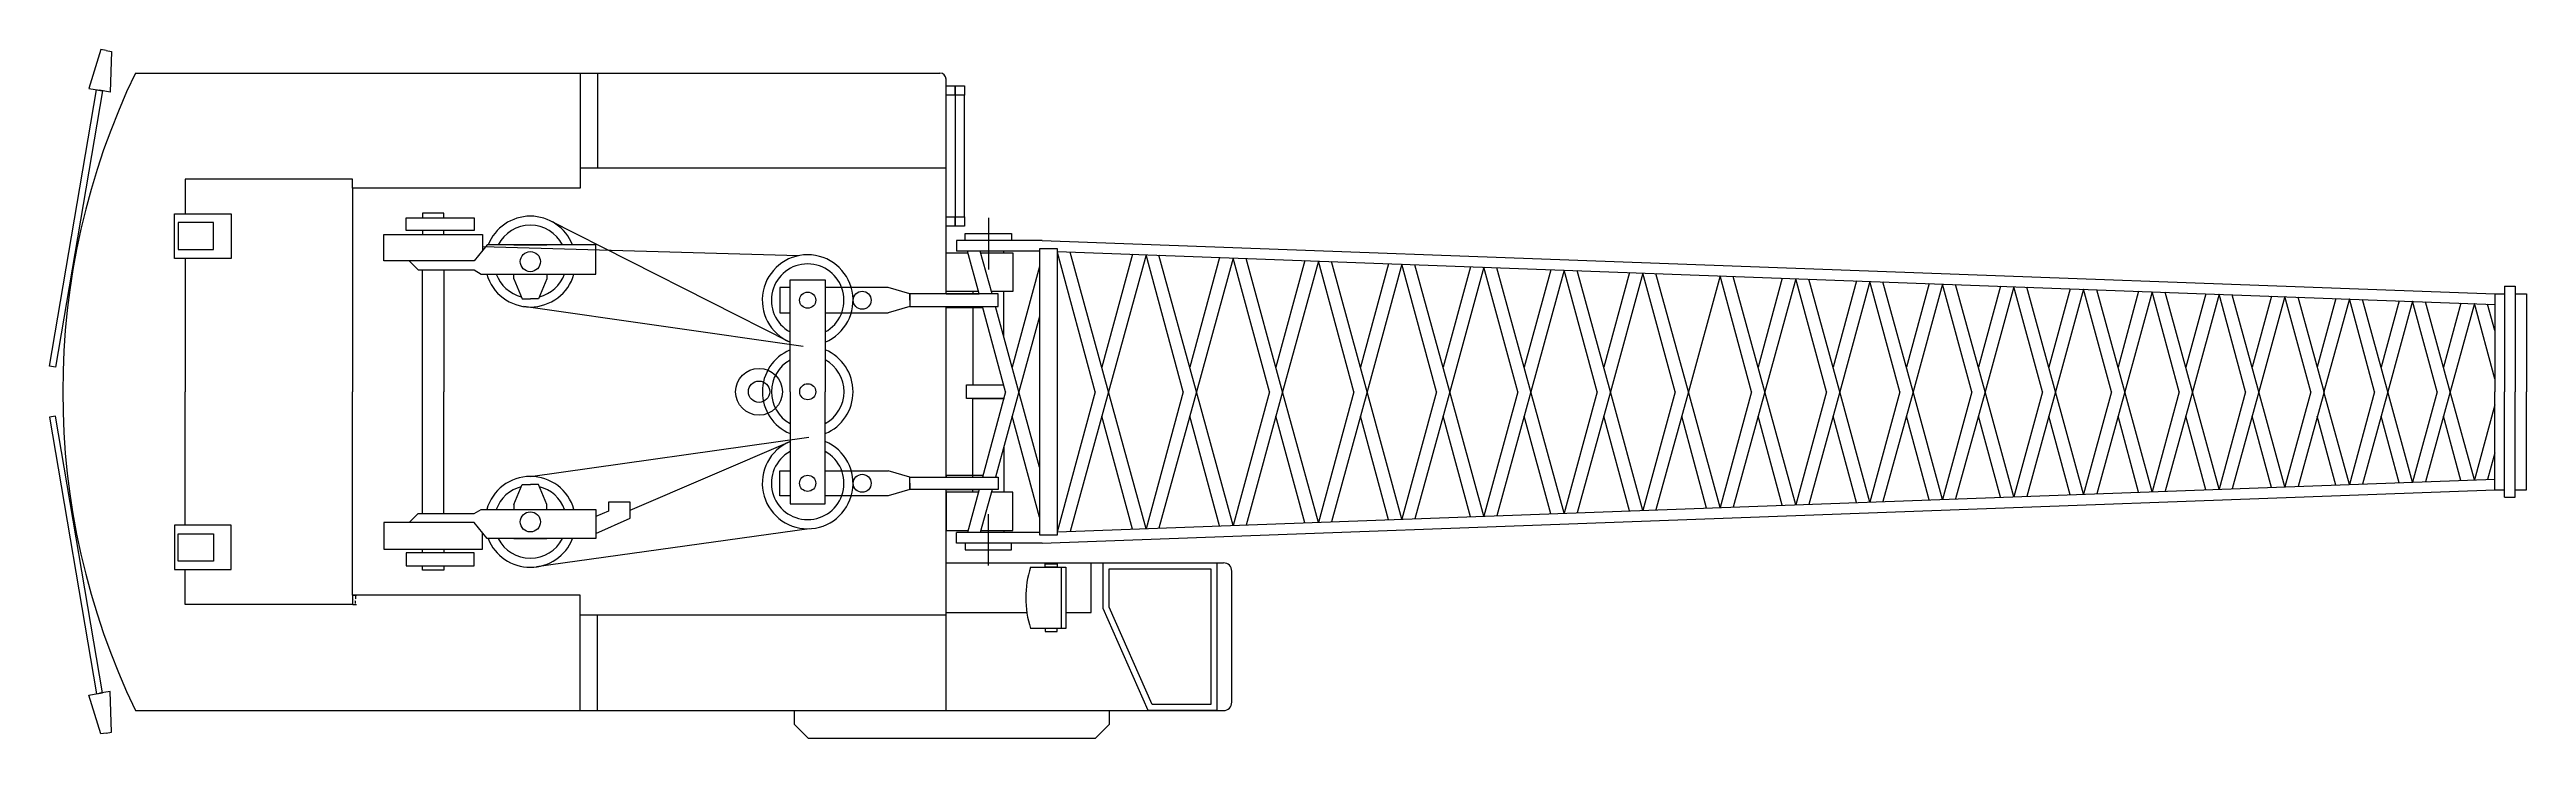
# Model space of a CAD drawing. Header units: inches. Extents: x -11313 to -10532, y -2328 to -2195.
# Drawn here: x -11313 to -10835.4, y -2328.2 to -2195.5 of the extents above; entities that cross this region are included whole.
import ezdxf

# ---------------------------------------------------------------- set-up
doc = ezdxf.new("R2010")
doc.units = ezdxf.units.IN
doc.header["$MEASUREMENT"] = 0
doc.layers.add('dimension', color=220, linetype='Continuous')
doc.styles.get("Standard").update_dxf_attribs({"font": 'arial.ttf'})
doc.dimstyles.get("Standard").update_dxf_attribs({"dimtxt": 0.18, "dimasz": 0.18, "dimexe": 0.18, "dimexo": 0.0625, "dimgap": 0.09, "dimtad": 0, "dimtih": 1, "dimtoh": 1, "dimdec": 4, "dimzin": 0, "dimdsep": 46, "dimtxsty": 'Standard', "dimcen": 0.09, "dimadec": 0, "dimazin": 0, "dimtfac": 1, "dimtdec": 4, "dimtofl": 0, "dimtmove": 0, "dimatfit": 3, "dimfxl": 1, "dimtolj": 1, "dimtzin": 0, "dimarcsym": 0})

# ---------------------------------------------------------------- blocks, each defined once
blk = doc.blocks.new('*D2')
at = {"layer": 'Defpoints', "color": 0, "transparency": 16777216}
for p in [(-11254.61, -2300.62), (-11254.61, -2302.38), (-11254.02, -2302.38)]:
    blk.add_point(p, dxfattribs=at)
at = {"layer": 'dimension', "color": 0, "lineweight": -2, "transparency": 16777216}
for p, q in [((-11254.54, -2300.62), (-11253.84, -2300.62)), ((-11254.02, -2300.8), (-11254.02, -2301.32)), ((-11254.02, -2302.2), (-11254.02, -2301.68)), ((-11254.54, -2302.38), (-11253.84, -2302.38))]:
    blk.add_line(p, q, dxfattribs=at)
at = {"layer": 'dimension', "color": 0, "transparency": 16777216}
for points in [[(-11254.05, -2300.8), (-11253.99, -2300.8), (-11254.02, -2300.62)], [(-11254.05, -2302.2), (-11253.99, -2302.2), (-11254.02, -2302.38)]]:
    blk.add_solid(points, dxfattribs=at)
at = {"layer": 'dimension', "color": 0, "transparency": 16777216, "insert": (-11254.02, -2301.5), "char_height": 0.18, "attachment_point": 5}
blk.add_mtext('\\A1;1.7564', dxfattribs=at)

msp = doc.modelspace()

# ---------------------------------------------------------------- linework, layer by layer
at = {"color": 0, "linetype": 'Continuous'}
for p, q in [((-11296.49572, -2199.99382), (-11141.34753, -2199.99382)), ((-11210.75133, -2199.99382), (-11210.75133, -2222.19802)), ((-11207.36972, -2199.99382), (-11207.36972, -2218.34415)), ((-11140.16643, -2242.56057), (-11140.16643, -2201.17492)), ((-11132.01708, -2227.91985), (-11132.01708, -2237.84124)), ((-11121.66641, -2232.24268), (-11138.18276, -2232.24268)), ((-11138.18276, -2232.24268), (-11138.18276, -2234.29093)), ((-11122.15443, -2234.29093), (-11138.18276, -2234.29093)), ((-11133.806, -2242.56057), (-11136.05217, -2234.29093)), ((-11131.30764, -2242.56057), (-11133.58092, -2234.29093)), ((-11121.66641, -2232.24268), (-10841.54235, -2242.51764)), ((-11118.67867, -2234.4019), (-10841.54235, -2244.56727)), ((-11111.39426, -2261.41114), (-11118.67867, -2234.59242)), ((-11108.83409, -2261.41114), (-11116.23416, -2234.49157)), ((-11104.23173, -2234.93182), (-11110.12991, -2256.69728)), ((-11101.61155, -2235.02792), (-11108.8473, -2261.41114)), ((-11094.44542, -2261.41114), (-11101.61155, -2235.02792)), ((-11091.88525, -2261.41114), (-11099.11268, -2235.11958)), ((-11122.15443, -2237.26064), (-11127.42152, -2256.69728)), ((-11087.44971, -2235.54738), (-11093.18107, -2256.69728)), ((-11084.83151, -2235.64342), (-11091.89847, -2261.41114)), ((-11077.83256, -2261.41114), (-11084.83151, -2235.64342)), ((-11075.2724, -2261.41114), (-11082.33061, -2235.73515)), ((-11071.00036, -2236.15074), (-11076.56822, -2256.69728)), ((-11068.38412, -2236.24671), (-11075.28561, -2261.41114)), ((-11061.54903, -2261.41114), (-11068.38412, -2236.24671)), ((-11058.98886, -2261.41114), (-11065.88122, -2236.33851)), ((-11054.87709, -2236.74214), (-11060.28468, -2256.69728)), ((-11052.26276, -2236.83804), (-11059.00208, -2261.41114)), ((-11045.58829, -2261.41114), (-11052.26276, -2236.83804)), ((-11043.02812, -2261.41114), (-11049.7579, -2236.92992)), ((-11039.07343, -2237.32182), (-11044.32394, -2256.69728)), ((-11036.46097, -2237.41765), (-11043.04133, -2261.41114)), ((-11029.94394, -2261.41114), (-11036.46097, -2237.41765)), ((-11027.38377, -2261.41114), (-11033.9542, -2237.5096)), ((-11023.58305, -2237.89001), (-11028.67959, -2256.69728)), ((-11020.97243, -2237.98577), (-11027.39698, -2261.41114)), ((-11014.60971, -2261.41114), (-11020.97243, -2237.98577)), ((-11012.04954, -2261.41114), (-11018.46378, -2238.07778)), ((-11008.39974, -2238.44693), (-11013.34536, -2256.69728)), ((-11005.79093, -2238.54263), (-11012.06275, -2261.41114)), ((-10999.57945, -2261.41114), (-11005.79093, -2238.54263)), ((-10997.01928, -2261.41114), (-11003.28042, -2238.63471)), ((-10990.91037, -2239.08844), (-10997.0325, -2261.41114)), ((-10984.84714, -2261.41114), (-10990.91037, -2239.08844)), ((-10982.28698, -2261.41114), (-10988.39805, -2239.1806)), ((-10978.9301, -2239.52788), (-10983.5828, -2256.69728)), ((-10976.32478, -2239.62344), (-10982.30019, -2261.41114)), ((-10970.40688, -2261.41114), (-10976.32478, -2239.62344)), ((-10967.84671, -2261.41114), (-10973.8107, -2239.71566)), ((-10964.63196, -2240.05234), (-10969.14253, -2256.69728)), ((-10962.02834, -2240.14784), (-10967.85992, -2261.41114)), ((-10956.25286, -2261.41114), (-10962.02834, -2240.14784)), ((-10953.6927, -2261.41114), (-10959.51252, -2240.24012)), ((-10950.61725, -2240.5664), (-10954.98852, -2256.69728)), ((-10948.01529, -2240.66184), (-10953.70591, -2261.41114)), ((-10942.37943, -2261.41114), (-10948.01529, -2240.66184)), ((-10939.81926, -2261.41114), (-10945.49777, -2240.75418)), ((-10936.88035, -2241.07027), (-10941.11508, -2256.69728)), ((-10934.28003, -2241.16565), (-10939.83247, -2261.41114)), ((-10928.78101, -2261.41114), (-10934.28003, -2241.16565)), ((-10926.22084, -2261.41114), (-10931.76084, -2241.25805)), ((-10923.41577, -2241.56415), (-10927.51666, -2256.69728)), ((-10920.81704, -2241.65947), (-10926.23405, -2261.41114)), ((-10915.45215, -2261.41114), (-10920.81704, -2241.65947)), ((-10912.89199, -2261.41114), (-10918.29621, -2241.75193)), ((-10910.2181, -2242.04824), (-10914.18781, -2256.69728)), ((-10907.62093, -2242.1435), (-10912.9052, -2261.41114)), ((-10902.38452, -2261.41114), (-10907.61791, -2242.14361)), ((-10899.82436, -2261.41114), (-10905.09548, -2242.23614)), ((-10897.27908, -2242.52284), (-10901.12018, -2256.69728)), ((-10894.68345, -2242.61805), (-10899.83757, -2261.41114)), ((-10889.57893, -2261.41114), (-10894.68345, -2242.61805)), ((-10887.01876, -2261.41114), (-10892.15945, -2242.71063)), ((-10884.59952, -2242.98793), (-10888.31459, -2256.69728)), ((-10882.0054, -2243.08308), (-10887.03198, -2261.41114)), ((-10877.02719, -2261.41114), (-10882.0054, -2243.08308)), ((-10874.46698, -2261.41114), (-10879.47982, -2243.17572)), ((-10872.17719, -2243.44358), (-10875.76581, -2256.68633)), ((-10869.58458, -2243.53868), (-10874.48621, -2261.41114)), ((-10864.73011, -2261.41114), (-10869.58458, -2243.53868)), ((-10862.16991, -2261.41114), (-10867.05749, -2243.63137)), ((-10860.00114, -2243.8902), (-10863.46874, -2256.68633)), ((-10857.40998, -2243.98524), (-10862.18913, -2261.41114)), ((-10852.67681, -2261.41114), (-10857.40998, -2243.98524)), ((-10850.11661, -2261.41114), (-10854.88141, -2244.07799)), ((-10848.06647, -2244.32796), (-10851.41544, -2256.68633)), ((-10845.47672, -2244.42295), (-10850.13583, -2261.41114)), ((-10841.54235, -2258.90794), (-10845.47672, -2244.42295)), ((-10841.54235, -2249.62443), (-10842.9467, -2244.51575)), ((-10841.54235, -2242.51764), (-10841.54235, -2261.41114)), ((-10841.54235, -2242.51764), (-10839.64296, -2242.51764)), ((-10839.64296, -2241.09567), (-10839.64296, -2261.41114)), ((-10839.64296, -2241.09567), (-10837.60586, -2241.09567)), ((-10837.60586, -2241.09567), (-10837.60586, -2261.41114)), ((-10837.60586, -2242.51764), (-10835.43104, -2242.51764)), ((-10835.43104, -2242.51764), (-10835.43104, -2261.41114)), ((-11140.16643, -2277.83957), (-11140.16643, -2244.98271)), ((-11128.68587, -2261.41114), (-11133.1481, -2244.98271)), ((-11126.1257, -2261.41114), (-11130.6418, -2244.98271)), ((-11122.15443, -2246.8828), (-11126.13891, -2261.41114)), ((-11128.68587, -2261.41114), (-11133.1481, -2277.83957)), ((-11126.1257, -2261.41114), (-11130.6418, -2277.83957)), ((-11122.15443, -2275.93949), (-11126.13891, -2261.41114)), ((-11111.39426, -2261.41114), (-11118.67867, -2288.22987)), ((-11108.83409, -2261.41114), (-11116.23416, -2288.33072)), ((-11101.61155, -2287.79436), (-11108.8473, -2261.41114)), ((-11094.44542, -2261.41114), (-11101.61155, -2287.79436)), ((-11091.88525, -2261.41114), (-11099.11268, -2287.7027)), ((-11084.83151, -2287.17887), (-11091.89847, -2261.41114)), ((-11077.83256, -2261.41114), (-11084.83151, -2287.17887)), ((-11075.2724, -2261.41114), (-11082.33061, -2287.08714)), ((-11068.38412, -2286.57558), (-11075.28561, -2261.41114)), ((-11061.54903, -2261.41114), (-11068.38412, -2286.57558)), ((-11058.98886, -2261.41114), (-11065.88122, -2286.48377)), ((-11052.26276, -2285.98425), (-11059.00208, -2261.41114)), ((-11045.58829, -2261.41114), (-11052.26276, -2285.98425)), ((-11043.02812, -2261.41114), (-11049.7579, -2285.89237)), ((-11036.46097, -2285.40464), (-11043.04133, -2261.41114)), ((-11029.94394, -2261.41114), (-11036.46097, -2285.40464)), ((-11027.38377, -2261.41114), (-11033.9542, -2285.31269)), ((-11020.97243, -2284.83652), (-11027.39698, -2261.41114)), ((-11014.60971, -2261.41114), (-11020.97243, -2284.83652)), ((-11012.04954, -2261.41114), (-11018.46378, -2284.7445)), ((-11005.79093, -2284.27966), (-11012.06275, -2261.41114)), ((-10999.57945, -2261.41114), (-11005.79093, -2284.27966)), ((-10997.01928, -2261.41114), (-11003.28042, -2284.18758)), ((-10990.91037, -2283.73384), (-10997.0325, -2261.41114)), ((-10984.84714, -2261.41114), (-10990.91037, -2283.73384)), ((-10982.28698, -2261.41114), (-10988.39805, -2283.64169)), ((-10976.32478, -2283.19884), (-10982.30019, -2261.41114)), ((-10970.40688, -2261.41114), (-10976.32478, -2283.19884)), ((-10967.84671, -2261.41114), (-10973.8107, -2283.10663)), ((-10962.02834, -2282.67445), (-10967.85992, -2261.41114)), ((-10956.25286, -2261.41114), (-10962.02834, -2282.67445)), ((-10953.6927, -2261.41114), (-10959.51252, -2282.58217)), ((-10948.01529, -2282.16045), (-10953.70591, -2261.41114)), ((-10942.37943, -2261.41114), (-10948.01529, -2282.16045)), ((-10939.81926, -2261.41114), (-10945.49777, -2282.06811)), ((-10934.28003, -2281.65664), (-10939.83247, -2261.41114)), ((-10928.78101, -2261.41114), (-10934.28003, -2281.65664)), ((-10926.22084, -2261.41114), (-10931.76084, -2281.56424)), ((-10920.81704, -2281.16282), (-10926.23405, -2261.41114)), ((-10915.45215, -2261.41114), (-10920.81704, -2281.16282)), ((-10912.89199, -2261.41114), (-10918.29621, -2281.07035)), ((-10907.62093, -2280.67878), (-10912.9052, -2261.41114)), ((-10902.38452, -2261.41114), (-10907.61791, -2280.67867)), ((-10899.82436, -2261.41114), (-10905.09548, -2280.58615)), ((-10894.68345, -2280.20424), (-10899.83757, -2261.41114)), ((-10889.57893, -2261.41114), (-10894.68345, -2280.20424)), ((-10887.01876, -2261.41114), (-10892.15945, -2280.11166)), ((-10882.0054, -2279.73921), (-10887.03198, -2261.41114)), ((-10877.02719, -2261.41114), (-10882.0054, -2279.73921)), ((-10874.46698, -2261.41114), (-10879.47982, -2279.64657)), ((-10869.58458, -2279.28361), (-10874.48621, -2261.41114)), ((-10864.73011, -2261.41114), (-10869.58458, -2279.28361)), ((-10862.16991, -2261.41114), (-10867.05749, -2279.19092)), ((-10857.40998, -2278.83705), (-10862.18913, -2261.41114)), ((-10852.67681, -2261.41114), (-10857.40998, -2278.83705)), ((-10850.11661, -2261.41114), (-10854.88141, -2278.7443)), ((-10845.47672, -2278.39933), (-10850.13583, -2261.41114)), ((-10841.54235, -2280.30465), (-10841.54235, -2261.41114)), ((-10839.64296, -2281.72662), (-10839.64296, -2261.41114)), ((-10837.60586, -2281.72662), (-10837.60586, -2261.41114)), ((-10835.43104, -2280.30465), (-10835.43104, -2261.41114)), ((-11122.15443, -2285.56165), (-11127.42152, -2266.12501)), ((-11104.23173, -2287.89047), (-11110.12991, -2266.12501)), ((-11087.44971, -2287.27491), (-11093.18107, -2266.12501)), ((-11071.00036, -2286.67154), (-11076.56822, -2266.12501)), ((-11054.87709, -2286.08014), (-11060.28468, -2266.12501)), ((-11039.07343, -2285.50046), (-11044.32394, -2266.12501)), ((-11023.58305, -2284.93228), (-11028.67959, -2266.12501)), ((-11008.39974, -2284.37535), (-11013.34536, -2266.12501)), ((-10993.51741, -2283.82947), (-10998.3151, -2266.12501)), ((-10978.9301, -2283.29441), (-10983.5828, -2266.12501)), ((-10964.63196, -2282.76995), (-10969.14253, -2266.12501)), ((-10950.61725, -2282.25589), (-10954.98852, -2266.12501)), ((-10936.88035, -2281.75202), (-10941.11508, -2266.12501)), ((-10923.41577, -2281.25814), (-10927.51666, -2266.12501)), ((-10910.2181, -2280.77405), (-10914.18781, -2266.12501)), ((-10897.27908, -2280.29945), (-10901.12018, -2266.12501)), ((-10884.59952, -2279.83436), (-10888.31459, -2266.12501)), ((-10872.17719, -2279.37871), (-10875.76581, -2266.13595)), ((-10860.00114, -2278.93209), (-10863.46874, -2266.13595)), ((-10848.06647, -2278.49433), (-10851.41544, -2266.13595)), ((-10841.54235, -2263.91434), (-10845.47672, -2278.39933)), ((-10841.54235, -2273.19786), (-10842.9467, -2278.30653)), ((-11140.16643, -2322.82847), (-11140.16643, -2280.26172)), ((-11133.806, -2280.26172), (-11136.05217, -2288.53135)), ((-11131.30764, -2280.26172), (-11133.58092, -2288.53135)), ((-11121.66641, -2290.57961), (-10841.54235, -2280.30465)), ((-11118.67867, -2288.42039), (-10841.54235, -2278.25502)), ((-10841.54235, -2280.30465), (-10839.64296, -2280.30465)), ((-10839.64296, -2281.72662), (-10837.60586, -2281.72662)), ((-10837.60586, -2280.30465), (-10835.43104, -2280.30465)), ((-11132.01708, -2294.90244), (-11132.01708, -2284.98105)), ((-11122.15443, -2288.53135), (-11138.18276, -2288.53135)), ((-11138.18276, -2290.57961), (-11138.18276, -2288.53135)), ((-11121.66641, -2290.57961), (-11138.18276, -2290.57961)), ((-11140.16643, -2294.38645), (-11086.64469, -2294.38645)), ((-11117.98184, -2295.21102), (-11117.98184, -2306.99675)), ((-11112.20283, -2303.95991), (-11112.20283, -2294.38645)), ((-11085.06989, -2321.25366), (-11085.06989, -2295.96126)), ((-11210.75133, -2322.82847), (-11210.75133, -2300.62427)), ((-11207.36972, -2322.82847), (-11207.36972, -2304.47814)), ((-11140.16643, -2303.95991), (-11124.5921, -2303.95991)), ((-11117.05278, -2303.95991), (-11112.20283, -2303.95991)), ((-11296.49572, -2322.82847), (-11086.64469, -2322.82847))]:
    msp.add_line(p, q, dxfattribs=at)
for points in [[(-11302.09995, -2195.65383), (-11303.12605, -2195.47942), (-11305.45395, -2202.96392), (-11303.40175, -2203.31274)], [(-11302.09995, -2195.65383), (-11301.07385, -2195.82824), (-11301.34955, -2203.66155), (-11303.40175, -2203.31274)], [(-11210.75133, -2222.19802), (-11254.60678, -2222.19802), (-11254.60678, -2220.4416), (-11286.87604, -2220.4416), (-11286.87604, -2227.13799)], [(-11140.16643, -2218.34415), (-11210.75133, -2218.34415)], [(-11254.60678, -2222.19802), (-11254.60678, -2261.41114)], [(-11237.03196, -2227.90159), (-11237.03196, -2227.01768), (-11241.10957, -2227.01768), (-11241.10957, -2227.90159)], [(-11241.10957, -2230.34956), (-11241.10957, -2231.09529), (-11237.03196, -2231.09529), (-11237.03196, -2230.34956)], [(-11216.69861, -2228.37439), (-11170.25335, -2251.83851)], [(-11231.16447, -2236.19318), (-11248.58355, -2236.19318), (-11248.58355, -2231.09529), (-11229.55798, -2231.09529), (-11229.55798, -2234.21387)], [(-11243.69521, -2236.19318), (-11241.94552, -2237.94287), (-11231.19042, -2237.94287), (-11229.81982, -2238.73419), (-11207.6908, -2238.73419), (-11207.6908, -2233.11775), (-11228.66833, -2233.11775), (-11231.16447, -2236.19318)], [(-11168.62532, -2235.20017), (-11229.55798, -2233.4866)], [(-11223.49594, -2233.11775), (-11217.16809, -2233.11775)], [(-11133.93435, -2242.08804), (-11140.16643, -2242.08804), (-11140.16643, -2234.65768), (-11135.95256, -2234.65768)], [(-11129.05234, -2234.65768), (-11129.05234, -2234.29093), (-11133.58092, -2234.29093)], [(-11133.48011, -2234.65768), (-11127.29666, -2234.65768), (-11127.29666, -2242.08804), (-11131.43753, -2242.08804)], [(-11286.87604, -2235.73263), (-11286.87604, -2261.41114)], [(-11241.10957, -2284.87942), (-11241.10957, -2237.94287)], [(-11237.03196, -2237.94287), (-11237.03196, -2261.41114)], [(-11223.49594, -2239.68376), (-11223.49594, -2238.73419)], [(-11223.49594, -2239.68376), (-11221.91398, -2243.518), (-11220.33201, -2243.518)], [(-11217.16809, -2239.68376), (-11218.75005, -2243.518), (-11220.33201, -2243.518)], [(-11217.16809, -2238.73419), (-11217.16809, -2239.68376)], [(-11170.25335, -2261.41114), (-11170.25335, -2239.84337), (-11163.46834, -2239.84337), (-11163.46834, -2261.41114)], [(-11170.25335, -2241.3495), (-11172.25391, -2241.3495), (-11172.25391, -2246.19378), (-11170.25335, -2246.19378)], [(-11151.35382, -2241.3495), (-11151.35382, -2241.3495), (-11163.46834, -2241.3495)], [(-11147.15855, -2243.77164), (-11147.15855, -2242.56057), (-11151.35382, -2241.3495)], [(-11147.15855, -2243.77164), (-11147.15855, -2244.98271), (-11151.35382, -2246.19378)], [(-11140.16643, -2242.56057), (-11140.16643, -2242.55568), (-11133.80733, -2242.55568)], [(-11134.98182, -2242.08804), (-11134.98182, -2242.56057)], [(-11129.05234, -2250.76475), (-11129.05234, -2242.08804)], [(-11167.71457, -2252.70343), (-11221.57134, -2244.99867)], [(-11163.46834, -2246.19378), (-11151.35382, -2246.19378)], [(-11133.07035, -2245.26897), (-11140.16643, -2245.26897), (-11140.16643, -2244.98271)], [(-11134.98182, -2244.98271), (-11134.98182, -2260.09168), (-11129.05234, -2260.09168), (-11129.05234, -2260.0619)], [(-11286.87604, -2287.08965), (-11286.87604, -2261.41114)], [(-11254.60678, -2300.62427), (-11254.60678, -2261.41114)], [(-11237.03196, -2284.87942), (-11237.03196, -2261.41114)], [(-11170.25335, -2261.41114), (-11170.25335, -2282.97892), (-11163.46834, -2282.97892), (-11163.46834, -2261.41114)], [(-11129.04426, -2262.73061), (-11136.26023, -2262.73061), (-11136.26023, -2260.09168), (-11129.04426, -2260.09168)], [(-11134.98182, -2277.83957), (-11134.98182, -2262.73061), (-11129.05234, -2262.73061), (-11129.05234, -2262.76039)], [(-11220.33201, -2277.73542), (-11166.60194, -2270.15902)], [(-11201.07504, -2284.23597), (-11170.25335, -2270.98377)], [(-11129.05234, -2272.05754), (-11129.05234, -2280.73424)], [(-11170.25335, -2281.47279), (-11172.25391, -2281.47279), (-11172.25391, -2276.6285), (-11170.25335, -2276.6285)], [(-11163.46834, -2276.6285), (-11151.35382, -2276.6285)], [(-11147.15855, -2279.05064), (-11147.15855, -2277.83957), (-11151.35382, -2276.6285)], [(-11133.07035, -2277.55331), (-11140.16643, -2277.55331), (-11140.16643, -2277.83957)], [(-11223.49594, -2283.13853), (-11221.91398, -2279.30429), (-11220.33201, -2279.30429)], [(-11217.16809, -2283.13853), (-11218.75005, -2279.30429), (-11220.33201, -2279.30429)], [(-11207.6908, -2288.75031), (-11201.07504, -2285.79547), (-11201.07504, -2282.67647), (-11205.26288, -2282.67647), (-11205.26288, -2284.44116), (-11207.6908, -2285.42611)], [(-11151.35382, -2281.47279), (-11151.35382, -2281.47279), (-11163.46834, -2281.47279)], [(-11147.15855, -2279.05064), (-11147.15855, -2280.26172), (-11151.35382, -2281.47279)], [(-11140.16643, -2280.26172), (-11140.16643, -2280.26661), (-11133.80733, -2280.26661)], [(-11133.93435, -2280.73424), (-11140.16643, -2280.73424), (-11140.16643, -2288.16461), (-11135.95256, -2288.16461)], [(-11134.98182, -2280.73424), (-11134.98182, -2280.26172)], [(-11133.48011, -2288.16461), (-11127.29666, -2288.16461), (-11127.29666, -2280.73424), (-11131.43753, -2280.73424)], [(-11231.16447, -2286.62911), (-11248.58355, -2286.62911), (-11248.58355, -2291.727), (-11229.55798, -2291.727), (-11229.55798, -2288.60842)], [(-11243.69521, -2286.62911), (-11241.94552, -2284.87942), (-11231.19042, -2284.87942), (-11229.81982, -2284.0881), (-11207.6908, -2284.0881), (-11207.6908, -2289.70453), (-11228.66833, -2289.70453), (-11231.16447, -2286.62911)], [(-11223.49594, -2283.13853), (-11223.49594, -2284.0881)], [(-11217.16809, -2284.0881), (-11217.16809, -2283.13853)], [(-11241.10957, -2292.47272), (-11241.10957, -2291.727), (-11237.03196, -2291.727), (-11237.03196, -2292.47272)], [(-11223.49594, -2289.70453), (-11217.16809, -2289.70453)], [(-11166.57869, -2287.79729), (-11219.11861, -2295.15329)], [(-11129.05234, -2288.16461), (-11129.05234, -2288.53135), (-11133.58092, -2288.53135)], [(-11210.75133, -2300.62427), (-11254.60678, -2300.62427), (-11254.60678, -2302.38069), (-11286.87604, -2302.38069), (-11286.87604, -2295.68429)], [(-11237.03196, -2294.92069), (-11237.03196, -2295.80461), (-11241.10957, -2295.80461), (-11241.10957, -2294.92069)], [(-11123.85727, -2295.21102), (-11117.05278, -2295.21102), (-11117.05278, -2306.99675), (-11123.85727, -2306.99675)], [(-11140.16643, -2304.47814), (-11210.75133, -2304.47814)], [(-11302.09995, -2327.16846), (-11303.12605, -2327.34287), (-11305.45395, -2319.85837), (-11303.40175, -2319.50955)], [(-11302.09995, -2327.16846), (-11301.07385, -2326.99405), (-11301.34955, -2319.16073), (-11303.40175, -2319.50955)]]:
    msp.add_lwpolyline(points, dxfattribs=at)
for points in [[(-11311.87617, -2256.70155), (-11313.04288, -2256.50324), (-11303.98511, -2203.21358), (-11302.81839, -2203.41189)], [(-11140.16643, -2202.46178), (-11138.41677, -2202.46178), (-11138.41677, -2204.28567), (-11140.16643, -2204.28567)], [(-11136.62522, -2204.2695), (-11138.41677, -2204.2695), (-11138.41677, -2202.47795), (-11136.62522, -2202.47795)], [(-11138.41677, -2227.6973), (-11136.62522, -2227.6973), (-11136.62522, -2204.2695), (-11138.41677, -2204.2695)], [(-11288.97042, -2227.13799), (-11278.04311, -2227.13799), (-11278.04311, -2235.73263), (-11288.97042, -2235.73263)], [(-11288.2434, -2234.01409), (-11281.45919, -2234.01409), (-11281.45919, -2228.76733), (-11288.2434, -2228.76733)], [(-11244.27672, -2227.90159), (-11231.1781, -2227.90159), (-11231.1781, -2230.34956), (-11244.27672, -2230.34956)], [(-11140.16643, -2227.68113), (-11138.41677, -2227.68113), (-11138.41677, -2229.50502), (-11140.16643, -2229.50502)], [(-11136.62522, -2229.48885), (-11138.41677, -2229.48885), (-11138.41677, -2227.6973), (-11136.62522, -2227.6973)], [(-11136.48636, -2230.92322), (-11127.5478, -2230.92322), (-11127.5478, -2232.24268), (-11136.48636, -2232.24268)], [(-11122.15443, -2288.95519), (-11118.67867, -2288.95519), (-11118.67867, -2233.8671), (-11122.15443, -2233.8671)], [(-11147.15855, -2244.98271), (-11130.1561, -2244.98271), (-11130.1561, -2242.56057), (-11147.15855, -2242.56057)], [(-11311.87617, -2266.12073), (-11313.04288, -2266.31904), (-11303.98511, -2319.6087), (-11302.81839, -2319.4104)], [(-11147.15855, -2277.83957), (-11130.1561, -2277.83957), (-11130.1561, -2280.26172), (-11147.15855, -2280.26172)], [(-11288.97042, -2295.68429), (-11278.04311, -2295.68429), (-11278.04311, -2287.08965), (-11288.97042, -2287.08965)], [(-11288.2434, -2288.8082), (-11281.45919, -2288.8082), (-11281.45919, -2294.05496), (-11288.2434, -2294.05496)], [(-11244.27672, -2294.92069), (-11231.1781, -2294.92069), (-11231.1781, -2292.47272), (-11244.27672, -2292.47272)], [(-11136.48636, -2291.89907), (-11127.5478, -2291.89907), (-11127.5478, -2290.57961), (-11136.48636, -2290.57961)], [(-11121.06183, -2294.59067), (-11118.74665, -2294.59067), (-11118.74665, -2295.21102), (-11121.06183, -2295.21102)], [(-11109.89182, -2294.38645), (-11087.97611, -2294.38645), (-11087.97611, -2322.82847), (-11101.21449, -2322.82847), (-11109.89182, -2303.17978)], [(-11108.73513, -2295.54315), (-11089.13281, -2295.54315), (-11089.13281, -2321.67177), (-11100.46085, -2321.67177), (-11108.73513, -2302.93574)], [(-11121.06183, -2307.6171), (-11118.74665, -2307.6171), (-11118.74665, -2306.99675), (-11121.06183, -2306.99675)], [(-11169.38725, -2322.82847), (-11108.74874, -2322.82847), (-11108.74874, -2325.51817), (-11111.43844, -2328.20787), (-11166.69755, -2328.20787), (-11169.38725, -2325.51817)]]:
    msp.add_lwpolyline(points, close=True, dxfattribs=at)
for centre, radius in [((-11220.33201, -2236.33567), 1.93756), ((-11166.86085, -2243.77164), 1.55518), ((-11156.34726, -2243.77164), 1.73441), ((-11176.23506, -2261.41114), 4.50664), ((-11176.23506, -2261.41114), 2.05233), ((-11166.84323, -2261.41114), 1.55518), ((-11166.86085, -2279.05064), 1.55518), ((-11156.34726, -2279.05064), 1.73441), ((-11220.33201, -2286.48662), 1.93756)]:
    msp.add_circle(centre, radius, dxfattribs=at)
for centre, radius, start, end in [((-11168.79469, -2261.41114), 141.70265, 154.314951, 205.685049), ((-11141.34753, -2201.17492), 1.1811, 0, 90), ((-11220.33201, -2236.33567), 8.7512, 21.5745268, 158.4254732), ((-11220.33201, -2236.33567), 7.00096, 27.3638073, 152.6361927), ((-11166.86085, -2243.77164), 8.7512, 292.8090897, 247.1909103), ((-11220.33201, -2236.33567), 8.7512, 195.9071351, 344.0928649), ((-11220.33201, -2236.33567), 7.00096, 200.0352794, 255.5387802), ((-11220.33201, -2236.33567), 7.00096, 284.4612198, 339.9647206), ((-11166.86085, -2243.77164), 7.00096, 298.9847774, 241.0152226), ((-11166.84323, -2261.41114), 8.7512, 112.9342535, 180), ((-11166.84323, -2261.41114), 8.7512, 0, 67.3159593), ((-11166.84323, -2261.41114), 7.00096, 119.1497038, 180), ((-11166.84323, -2261.41114), 7.00096, 0, 61.1798864), ((-11166.84323, -2261.41114), 8.7512, 180, 247.0657465), ((-11166.84323, -2261.41114), 7.00096, 180, 240.8502962), ((-11166.84323, -2261.41114), 7.00096, 298.8201136, 0), ((-11166.84323, -2261.41114), 8.7512, 292.6840407, 0), ((-11166.86085, -2279.05064), 8.7512, 112.8090897, 67.1909103), ((-11166.86085, -2279.05064), 7.00096, 118.9847774, 61.0152226), ((-11220.33201, -2286.48662), 8.7512, 15.9071351, 164.0928649), ((-11220.33201, -2286.48662), 7.00096, 104.4612198, 159.9647206), ((-11220.33201, -2286.48662), 7.00096, 20.0352794, 75.5387802), ((-11220.33201, -2286.48662), 8.7512, 201.5745268, 338.4254732), ((-11220.33201, -2286.48662), 7.00096, 207.3638073, 332.6361927), ((-11106.14648, -2301.10389), 18.66542, 161.5963023, 198.4036977), ((-11086.64469, -2295.96126), 1.5748, 0, 90), ((-11086.64469, -2321.25366), 1.5748, 270, 0)]:
    msp.add_arc(centre, radius, start, end, dxfattribs=at)

# ---------------------------------------------------------------- dimensions: what is measured, and where the dimension line sits
at = {"layer": 'dimension'}
dim = msp.add_aligned_dim(p1=(-11254.60678, -2300.62427), p2=(-11254.60678, -2302.38069), distance=0.58831, dimstyle='Standard', dxfattribs=at)
dim.commit()
dim.dimension.update_dxf_attribs({"geometry": '*D2', "text_midpoint": (-11254.01848, -2301.50248)})

doc.saveas('drawing.dxf')
